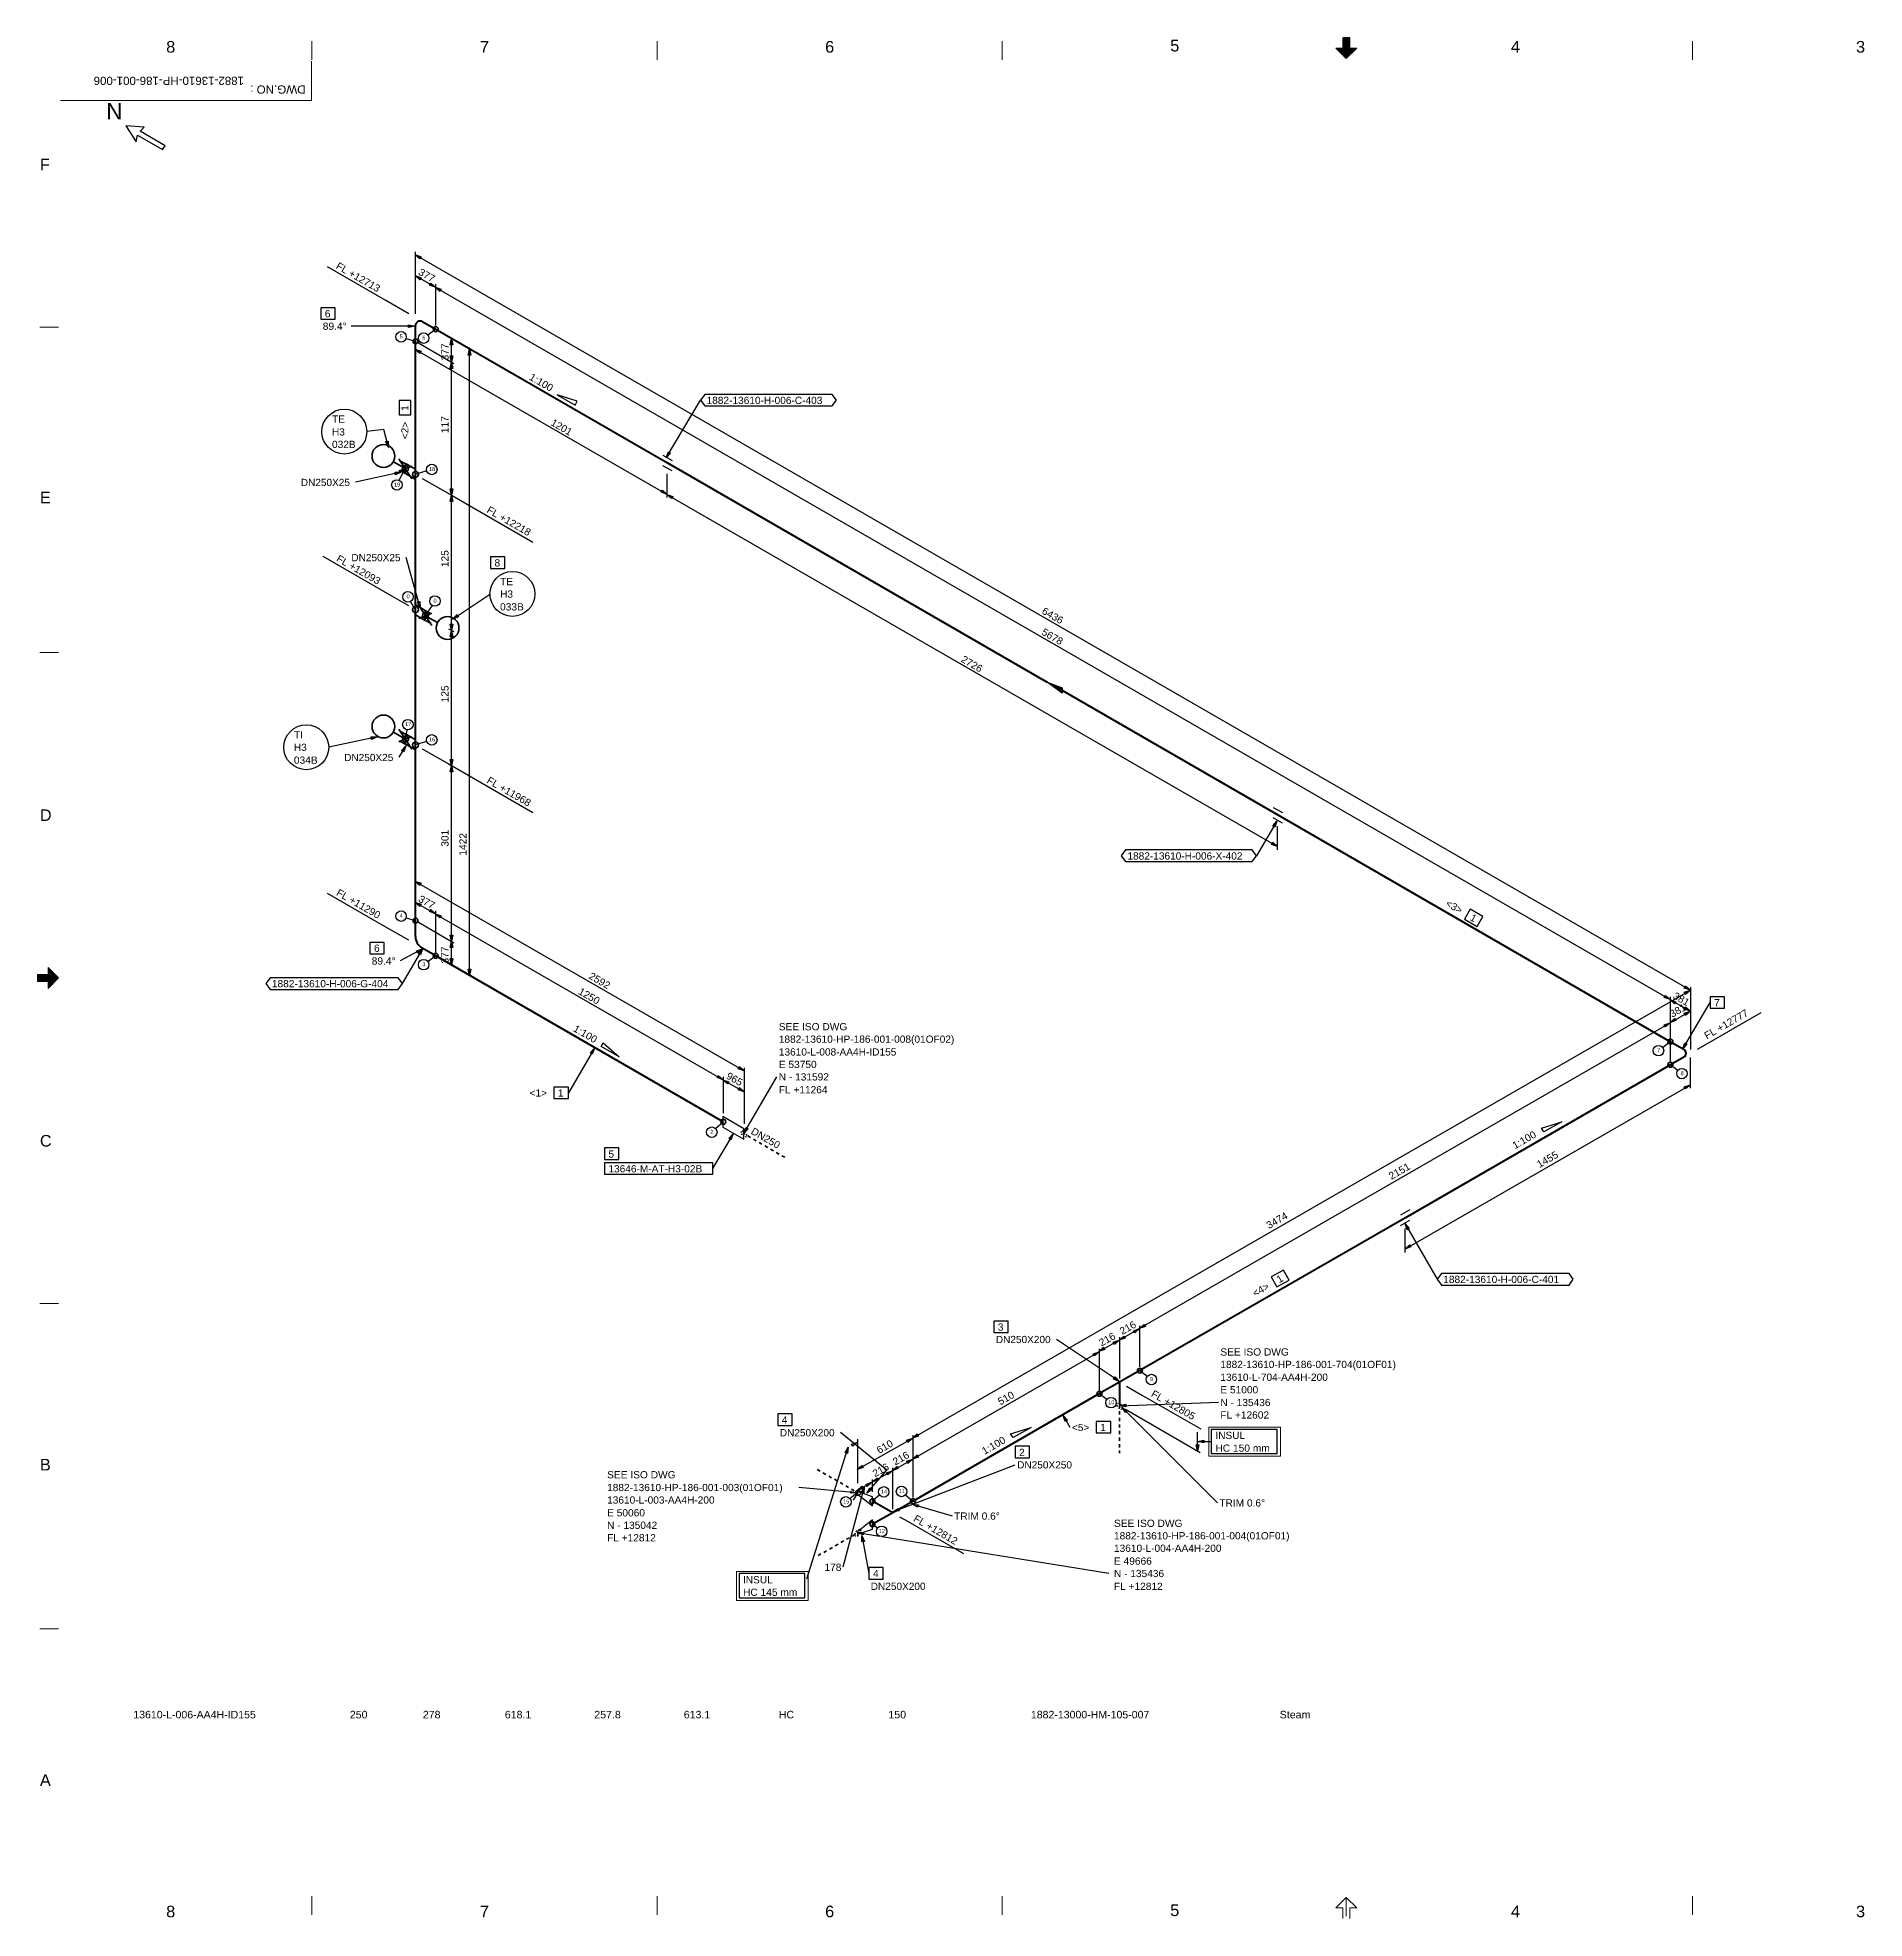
# Model space of a CAD drawing. Header units: inches. Extents: x 18 to 823, y 11 to 584.
# Drawn here: x 18 to 575, y 11 to 584 of the extents above; entities that cross this region are included whole.
import ezdxf
from ezdxf.enums import TextEntityAlignment as Align
from ezdxf.xclip import XClip

# ---------------------------------------------------------------- set-up
doc = ezdxf.new("R2010")
doc.units = ezdxf.units.IN
doc.header["$MEASUREMENT"] = 0
doc.header["$XCLIPFRAME"] = 0
for name, color, linetype in [('1882-13610-HP-186-001-006(01OF01)_MODEL-EMBED 1_DWG$0$Default', 7, 'Continuous'), ('AD1', 7, 'Continuous'), ('AD2', 7, 'Continuous'), ('BG 0 -1', 7, 'Continuous'), ('DBOX', 7, 'Continuous'), ('DEL1', 7, 'Continuous'), ('DIMLINES', 7, 'Continuous'), ('DIMTEXT', 7, 'Continuous'), ('EX1', 7, 'Continuous'), ('FITTINGS', 7, 'Continuous'), ('FRAME', 7, 'Continuous'), ('INSU_BOX', 7, 'Continuous'), ('ISOTEXT', 7, 'Continuous'), ('PIPE', 7, 'Continuous'), ('WELDS', 7, 'Continuous')]:
    doc.layers.add(name, color=color, linetype=linetype)
doc.styles.add('1882-13610-HP-186-001-006(01OF01)_MODEL-EMBED 1_DWG$0$Arial', font='arial.ttf')
doc.styles.add('Arial', font='arial.ttf')

msp = doc.modelspace()

# ---------------------------------------------------------------- texts
at = {"layer": 'BG 0 -1', "color": 7, "style": 'Arial', "width": 1.008516}
for s, p in [('8', (58.68, 581.12)), ('7', (154.26, 581.12)), ('6', (259.39, 581.12)), ('5', (364.51, 581.46)), ('4', (468.28, 581.12)), ('3', (573.41, 581.12)), ('8', (58.68, 13.03)), ('7', (154.26, 13.05)), ('6', (259.39, 13.05)), ('5', (364.51, 13.39)), ('4', (468.28, 13.05)), ('3', (573.41, 13.05))]:
    msp.add_text(s, height=3.54, dxfattribs=at).set_placement(p, align=Align.MIDDLE)
at = {"layer": 'BG 0 -1', "color": 4, "style": 'Arial', "width": 1.010263}
msp.add_text('DWG.NO : ', height=2.5, rotation=180, dxfattribs=at).set_placement((99.75, 568.1), align=Align.MIDDLE_LEFT)
at = {"layer": 'BG 0 -1', "color": 7, "style": 'Arial'}
for s, height, width, p in [('F', 3.54, 0.993934, (18.84, 543.5)), ('E', 3.54, 1.004063, (18.84, 442.02)), ('D', 3.54, 0.992063, (18.84, 345.28)), ('C', 3.54, 0.992063, (18.84, 246.06)), ('B ', 3.537, 1.005373, (18.84, 147.39)), ('A', 3.54, 1.004063, (18.84, 51.29))]:
    msp.add_text(s, height=height, dxfattribs=dict(at, width=width)).set_placement(p)
at = {"layer": 'CP', "color": 4, "style": 'Arial', "width": 1.008516}
for s, rotation, p in [('377', 330.25512, (133.89, 511.84)), ('377', 90, (143.3, 485.58)), ('377', 330.57254, (133.87, 320.87)), ('377', 90, (143.3, 301.82)), ('381', 330.57254, (516.03, 291.35)), ('381', 29.42746, (516.03, 285.29)), ('965', 330.41439, (227.64, 266.95)), ('216', 29.18081, (342.19, 185.14)), ('216', 29.42746, (348.51, 188.65)), ('216', 29.42746, (273.23, 145.29)), ('216', 29.42746, (279.39, 148.89))]:
    msp.add_text(s, height=2.2, rotation=rotation, dxfattribs=at).set_placement(p)
at = {"layer": 'DIMLINES', "color": 4, "style": 'Arial'}
for s, width, p in [('HC 150 mm', 1.010172, (376.9, 153.1)), ('INSUL', 0.999439, (376.9, 157)), ('INSUL', 0.999439, (233, 113)), ('HC 145 mm', 1.010172, (233, 109.2))]:
    msp.add_text(s, height=2.2, dxfattribs=dict(at, width=width)).set_placement(p)
at = {"layer": 'DIMTEXT', "color": 2, "style": 'Arial', "width": 1.008516}
for s, rotation, p in [('117', 90, (143.3, 463.4)), ('1201', 330, (174.2, 466)), ('125', 90, (143.3, 422.6)), ('6436', 330, (323.8, 408.6)), ('5678', 330, (323.7, 402.2)), ('2726', 330, (299.2, 393.9)), ('125', 90, (143.3, 381.4)), ('301', 90, (143.3, 337.4)), ('1422', 90, (148.8, 334.7)), ('2592', 330, (185.8, 297.4)), ('1250', 330, (182.6, 292.7)), ('2151', 30, (430.5, 235.9)), ('1455', 30, (475.6, 239.5)), ('3474', 30, (393.2, 220.9)), ('510', 30, (311.4, 167.2)), ('610', 30, (274.5, 152.4))]:
    msp.add_text(s, height=2.2, rotation=rotation, dxfattribs=at).set_placement(p)
msp.add_text('178', height=2.2, dxfattribs=at).set_placement((257.8, 116.8))
at = {"layer": 'ELEDIT', "color": 4, "style": 'Arial', "width": 1.004042}
for s, p in [('FL +12218', (154.72, 439.39)), ('FL +12093', (108.92, 424.57)), ('FL +11968', (154.72, 356.99))]:
    msp.add_text(s, height=2.2, rotation=330.03326, dxfattribs=at).set_placement(p)
at = {"layer": 'FRAME', "color": 2, "style": 'Arial', "width": 1.003968}
msp.add_text('1882-13610-HP-186-001-006', height=2.5, rotation=180, dxfattribs=at).set_placement((81, 572))
at = {"layer": 'FRAME', "color": 2, "style": 'Arial', "width": 0.992063}
msp.add_text('N', height=5, dxfattribs=at).set_placement((39, 559))
at = {"layer": 'ISOTEXT', "color": 2, "style": 'Arial'}
for s, rotation, width, p in [('FL +12713', 330, 1.004042, (108.8, 513.7)), (' 1:100', 330, 1.008516, (166.9, 480.3)), ('1', 90, 1.008516, (131.1, 470.2)), ('<2>', 90, 0.993892, (131.1, 461.6)), ('FL +11290', 330, 1.004042, (108.9, 322.8)), ('<3>', 330, 0.993892, (446.8, 319.5)), ('1', 330, 1.008516, (454.2, 315.2)), ('FL +12777', 30, 1.004042, (526.6, 278.7)), (' 1:100', 330, 1.008516, (180.3, 281.8)), ('DN250', 330, 1.000881, (235.2, 250.1)), (' 1:100', 30, 1.008516, (467.4, 244.8)), ('1', 30, 1.008516, (396.3, 204.4)), ('<4>', 30, 0.993892, (389, 200.2)), ('FL +12805', 330, 1.004042, (357.1, 170.1)), (' 1:100', 30, 1.008516, (305.8, 151.7)), ('FL +12812', 330, 1.004042, (284.7, 132.1))]:
    msp.add_text(s, height=2.2, rotation=rotation, dxfattribs=dict(at, width=width)).set_placement(p)
for s, width, p in [('6', 1.008516, (105.6, 498.7)), ('89.4°', 1.009269, (105, 494.9)), ('1882-13610-H-006-C-403', 1.002549, (221.9, 472.3)), ('TE', 1.011406, (107.8, 466.6)), ('H3', 0.99922, (107.8, 462.7)), ('032B', 1.007244, (107.8, 458.9)), ('DN250X25', 0.996682, (98.3, 447.3)), ('DN250X25', 0.996682, (113.7, 424.4)), ('8', 1.008516, (157.3, 422.8)), ('TE', 1.011406, (159, 417.1)), ('H3', 0.99922, (159, 413.3)), ('033B', 1.007244, (159, 409.4)), ('TI', 1.016011, (96.2, 370.4)), ('H3', 0.99922, (96.2, 366.6)), ('034B', 1.007244, (96.2, 362.7)), ('DN250X25', 0.996682, (111.5, 363.5)), ('1882-13610-H-006-X-402', 1.000569, (350.1, 333.5)), ('89.4°', 1.009269, (119.9, 301.5)), ('6', 1.008516, (120.6, 305.4)), ('1882-13610-H-006-G-404', 1.003095, (89.5, 294.6)), ('7', 1.008516, (528.8, 288.8)), ('SEE ISO DWG', 1.00983, (243.9, 281.5)), ('1882-13610-HP-186-001-008(01OF02)', 1.003206, (243.9, 277.7)), ('13610-L-008-AA4H-ID155', 1.002891, (243.9, 273.8)), ('E 53750', 1.007719, (243.9, 270)), ('N - 131592', 1.004313, (243.9, 266.2)), ('FL +11264', 1.004042, (243.9, 262.3)), ('<1>', 0.993892, (168, 261.3)), ('1', 1.008516, (176.6, 261.3)), ('5', 1.008516, (192, 242.7)), ('13646-M-AT-H3-02B', 1.001873, (192, 238.2)), ('1882-13610-H-006-C-401', 1.002549, (446.3, 204.5)), ('3', 1.008516, (310.6, 190)), ('DN250X200', 0.99789, (310, 186.2)), ('SEE ISO DWG', 1.00983, (378.4, 182.4)), ('1882-13610-HP-186-001-704(01OF01)', 1.003206, (378.4, 178.6)), ('13610-L-704-AA4H-200', 1.00348, (378.4, 174.7)), ('E 51000', 1.007719, (378.4, 170.9)), ('N - 135436', 1.004313, (378.4, 167)), ('4', 1.008516, (244.8, 161.7)), ('<5>', 0.993892, (333.2, 159.4)), ('1', 1.008516, (341.8, 159.4)), ('FL +12602', 1.004042, (378.4, 163.2)), ('DN250X200', 0.99789, (244.2, 157.8)), ('DN250X250', 0.99789, (316.5, 148)), ('2', 1.008516, (317.1, 151.8)), ('SEE ISO DWG', 1.00983, (191.6, 145)), ('1882-13610-HP-186-001-003(01OF01)', 1.003206, (191.6, 141.1)), ('13610-L-003-AA4H-200', 1.00348, (191.6, 137.3)), ('TRIM 0.6°', 1.00446, (378.1, 136.4)), ('E 50060', 1.007719, (191.6, 133.4)), ('N - 135042', 1.004313, (191.6, 129.6)), ('TRIM 0.6°', 1.00446, (297.3, 132.4)), ('SEE ISO DWG', 1.00983, (346, 130.2)), ('FL +12812', 1.004042, (191.6, 125.8)), ('1882-13610-HP-186-001-004(01OF01)', 1.003206, (346, 126.4)), ('13610-L-004-AA4H-200', 1.00348, (346, 122.6)), ('E 49666', 1.007719, (346, 118.7)), ('4', 1.008516, (272.6, 114.9)), ('N - 135436', 1.004313, (346, 114.9)), ('DN250X200', 0.99789, (271.9, 111)), ('FL +12812', 1.004042, (346, 111))]:
    msp.add_text(s, height=2.2, dxfattribs=dict(at, width=width)).set_placement(p)
at = {"layer": 'WDT', "color": 2, "style": 'Arial', "width": 1.008516}
for s, p in [('5', (128.42, 492.28)), ('6', (135.3, 491.9)), ('18', (137.36, 451.88)), ('19', (126.72, 447.16)), ('0', (130.52, 413.07)), ('0', (138.74, 411.8)), ('17', (130.07, 374.15)), ('16', (137.36, 369.48)), ('4', (128.42, 315.8)), ('3', (135.3, 301.02)), ('7', (511.42, 274.81)), ('8', (518.58, 267.82)), ('2', (223.06, 249.96)), ('9', (356.98, 174.62)), ('10', (344.24, 167.58)), ('15', (263.49, 137.34)), ('14', (275.02, 140.38)), ('11', (280.45, 140.52)), ('12', (274.4, 128.36))]:
    msp.add_text(s, height=1.2, dxfattribs=at).set_placement(p)

# ---------------------------------------------------------------- blocks, each defined once
blk = doc.blocks.new('1882-13610-HP-186-001-006(01OF01)_MODEL-EMBED 1_DWG')
at = {"layer": '1882-13610-HP-186-001-006(01OF01)_MODEL-EMBED 1_DWG$0$Default', "color": 4, "style": '1882-13610-HP-186-001-006(01OF01)_MODEL-EMBED 1_DWG$0$Arial'}
for s, width, p in [('13610-L-006-AA4H-ID155', 1.002891, (0.84302, -0.115628)), ('250', 1.008516, (3.43979, -0.115628)), ('278', 1.008516, (4.31479, -0.115628)), ('618.1 ', 1.008516, (5.29826, -0.115628)), ('257.8 ', 1.008516, (6.371177, -0.115628)), ('613.1 ', 1.008516, (7.444094, -0.115628)), ('HC', 0.992063, (8.5857, -0.115628)), ('150', 1.008516, (9.898125, -0.115628)), ('1882-13000-HM-105-007', 1.00296, (11.607138, -0.115628)), ('Steam', 1.013128, (14.590457, -0.115628))]:
    blk.add_text(s, height=0.090278, dxfattribs=dict(at, width=width)).set_placement(p, align=Align.TOP_LEFT)

# ---------------------------------------------------------------- linework, layer by layer
at = {"layer": 'AD1', "color": 4, "linetype": 'Continuous', "lineweight": 30}
for p, q in [((133.08, 517.8), (134.92, 517.16)), ((134.52, 516.52), (133.08, 517.8)), ((133.16, 511.4), (135, 510.76)), ((134.6, 510.12), (133.16, 511.4)), ((139.24, 507.88), (141.08, 507.24)), ((140.68, 506.6), (139.24, 507.88)), ((133.08, 489), (134.92, 488.36)), ((134.52, 487.72), (133.08, 489)), ((144.2, 485.08), (143.8, 487)), ((144.6, 487), (144.2, 485.08)), ((144.2, 444.52), (143.8, 446.44)), ((144.6, 446.44), (144.2, 444.52)), ((209.8, 444.76), (211.64, 444.12)), ((211.24, 443.48), (209.8, 444.76)), ((144.2, 403.32), (143.8, 405.24)), ((144.6, 405.24), (144.2, 403.32)), ((144.2, 362.12), (143.8, 364.04)), ((144.6, 364.04), (144.2, 362.12)), ((133.08, 326.92), (134.92, 326.28)), ((134.52, 325.64), (133.08, 326.92)), ((133.08, 320.52), (134.92, 319.88)), ((134.52, 319.24), (133.08, 320.52)), ((139.24, 317), (141.08, 316.36)), ((140.68, 315.72), (139.24, 317)), ((144.2, 308.6), (143.8, 310.52)), ((144.6, 310.52), (144.2, 308.6)), ((144.2, 301.4), (143.8, 303.32)), ((144.6, 303.32), (144.2, 301.4)), ((149.72, 298.2), (149.32, 300.12)), ((150.12, 300.12), (149.72, 298.2)), ((515.32, 290.84), (517.16, 290.2)), ((516.76, 289.56), (515.32, 290.84)), ((515.32, 283.8), (516.76, 285.08)), ((517.16, 284.44), (515.32, 283.8)), ((226.84, 266.44), (228.68, 265.8)), ((228.28, 265.16), (226.84, 266.44)), ((434.6, 214.84), (436.04, 216.12)), ((436.44, 215.48), (434.6, 214.84)), ((353.72, 190.6), (355.16, 191.88)), ((355.56, 191.24), (353.72, 190.6)), ((341.4, 183.64), (342.84, 184.92)), ((343.24, 184.28), (341.4, 183.64)), ((347.56, 187.08), (349, 188.36)), ((349.4, 187.72), (347.56, 187.08)), ((284.6, 157.24), (286.04, 158.52)), ((286.44, 157.88), (284.6, 157.24)), ((371.48, 156.2), (375.64, 156.2)), ((252.44, 114.36), (265.08, 154.52)), ((284.6, 150.84), (286.04, 152.12)), ((286.44, 151.48), (284.6, 150.84)), ((267.8, 147.64), (269.24, 148.92)), ((269.64, 148.28), (267.8, 147.64)), ((272.28, 143.8), (273.72, 145.08)), ((274.12, 144.44), (272.28, 143.8)), ((278.44, 147.32), (279.88, 148.6)), ((280.28, 147.96), (278.44, 147.32)), ((267.8, 141.32), (269.24, 142.6)), ((269.64, 141.96), (267.8, 141.32))]:
    msp.add_line(p, q, dxfattribs=at)
at = {"layer": 'AD2', "color": 4, "linetype": 'Continuous', "lineweight": 30}
for p, q in [((139.32, 507.88), (137.48, 508.52)), ((137.88, 509.16), (139.32, 507.88)), ((143.8, 490.36), (144.2, 492.28)), ((144.2, 492.28), (144.6, 490.36)), ((149.32, 487.16), (149.72, 489.08)), ((149.72, 489.08), (150.12, 487.16)), ((143.8, 483.16), (144.2, 485.08)), ((144.2, 485.08), (144.6, 483.16)), ((143.8, 442.6), (144.2, 444.52)), ((144.2, 444.52), (144.6, 442.6)), ((209.88, 444.76), (208.04, 445.4)), ((208.44, 446.04), (209.88, 444.76)), ((143.8, 401.4), (144.2, 403.32)), ((144.2, 403.32), (144.6, 401.4)), ((143.8, 360.2), (144.2, 362.12)), ((144.2, 362.12), (144.6, 360.2)), ((395.8, 337.48), (393.96, 338.12)), ((394.36, 338.76), (395.8, 337.48)), ((139.32, 317), (137.48, 317.64)), ((137.88, 318.28), (139.32, 317)), ((143.8, 306.68), (144.2, 308.6)), ((144.2, 308.6), (144.6, 306.68)), ((521.56, 293.72), (519.72, 294.36)), ((519.72, 293.08), (521.56, 293.72)), ((520.12, 295), (521.56, 293.72)), ((521.56, 293.72), (520.12, 292.44)), ((515.4, 290.84), (513.56, 291.48)), ((513.96, 292.12), (515.4, 290.84)), ((521.56, 287.32), (519.72, 287.96)), ((519.72, 286.68), (521.56, 287.32)), ((520.12, 288.6), (521.56, 287.32)), ((521.56, 287.32), (520.12, 286.04)), ((513.56, 283.16), (515.4, 283.8)), ((515.4, 283.8), (513.96, 282.52)), ((233.32, 269.16), (231.48, 269.8)), ((231.88, 270.44), (233.32, 269.16)), ((226.92, 266.44), (225.08, 267.08)), ((225.48, 267.72), (226.92, 266.44)), ((231.88, 264.04), (233.32, 262.76)), ((519.72, 264.28), (521.56, 264.92)), ((521.56, 264.92), (520.12, 263.64)), ((233.32, 262.76), (231.48, 263.4)), ((351.96, 189.96), (353.8, 190.6)), ((353.8, 190.6), (352.36, 189.32)), ((339.64, 182.92), (341.48, 183.56)), ((341.48, 183.56), (340.04, 182.28)), ((345.72, 186.44), (347.56, 187.08)), ((347.56, 187.08), (346.12, 185.8)), ((282.84, 156.6), (284.68, 157.24)), ((284.68, 157.24), (283.24, 155.96)), ((282.84, 150.2), (284.68, 150.84)), ((284.68, 150.84), (283.24, 149.56)), ((270.44, 143.16), (272.28, 143.8)), ((272.28, 143.8), (270.84, 142.52)), ((276.68, 146.68), (278.52, 147.32)), ((278.52, 147.32), (277.08, 146.04))]:
    msp.add_line(p, q, dxfattribs=at)
at = {"layer": 'AD2', "color": 6, "linetype": 'Continuous', "lineweight": 30}
msp.add_line((371.48, 153.32), (371.48, 159.08), dxfattribs=at)
at = {"layer": 'BG 0 -1', "color": 7, "linetype": 'Continuous', "lineweight": 9}
for p, q in [((101.7, 577.17), (101.7, 582.83)), ((206.83, 577.17), (206.83, 582.83)), ((311.95, 577.17), (311.95, 582.83)), ((413.57, 580.74), (415.69, 580.74)), ((416.76, 577.55), (413.57, 580.74)), ((413.59, 580.74), (416.76, 577.56)), ((413.71, 580.74), (416.83, 577.62)), ((413.84, 580.74), (416.89, 577.68)), ((413.96, 580.74), (416.95, 577.75)), ((414.09, 580.74), (417.01, 577.81)), ((414.21, 580.74), (417.08, 577.87)), ((414.34, 580.74), (417.14, 577.93)), ((414.46, 580.74), (417.2, 578)), ((414.59, 580.74), (417.26, 578.06)), ((414.71, 580.74), (417.33, 578.12)), ((414.84, 580.74), (417.39, 578.18)), ((414.96, 580.74), (417.45, 578.25)), ((415.09, 580.74), (417.51, 578.31)), ((415.21, 580.74), (417.58, 578.37)), ((415.34, 580.74), (417.64, 578.44)), ((415.46, 580.74), (417.7, 578.5)), ((415.59, 580.74), (417.76, 578.56)), ((415.69, 580.74), (415.69, 583.92)), ((415.69, 583.88), (417.82, 581.76)), ((415.69, 583.75), (417.82, 581.63)), ((415.69, 583.63), (417.82, 581.51)), ((415.69, 583.5), (417.82, 581.38)), ((415.69, 583.38), (417.82, 581.26)), ((415.69, 583.25), (417.82, 581.13)), ((415.69, 583.13), (417.82, 581.01)), ((415.69, 583), (417.82, 580.88)), ((415.69, 582.88), (417.82, 580.76)), ((415.69, 582.75), (418.83, 579.62)), ((415.69, 582.63), (418.76, 579.56)), ((415.69, 582.5), (418.7, 579.5)), ((415.69, 582.38), (418.64, 579.44)), ((415.69, 582.25), (418.58, 579.37)), ((415.69, 582.13), (418.51, 579.31)), ((415.69, 582), (418.45, 579.25)), ((415.69, 581.88), (418.39, 579.19)), ((415.69, 581.75), (418.33, 579.12)), ((415.69, 581.63), (418.26, 579.06)), ((415.69, 581.5), (418.2, 579)), ((415.69, 581.38), (418.14, 578.94)), ((415.69, 581.25), (418.08, 578.87)), ((415.69, 581.13), (418.01, 578.81)), ((415.69, 581), (417.95, 578.75)), ((415.69, 580.88), (417.89, 578.69)), ((415.69, 580.75), (417.83, 578.62)), ((415.78, 583.92), (417.82, 581.88)), ((415.91, 583.92), (417.82, 582.01)), ((416.03, 583.92), (417.82, 582.13)), ((416.16, 583.92), (417.82, 582.26)), ((416.28, 583.92), (417.82, 582.38)), ((416.41, 583.92), (417.82, 582.51)), ((416.53, 583.92), (417.82, 582.63)), ((416.66, 583.92), (417.82, 582.76)), ((416.76, 577.56), (416.76, 583.22)), ((419.94, 580.74), (416.76, 577.55)), ((416.78, 583.92), (417.82, 582.88)), ((416.91, 583.92), (417.82, 583.01)), ((417.03, 583.92), (417.82, 583.13)), ((417.16, 583.92), (417.82, 583.26)), ((417.28, 583.92), (417.82, 583.38)), ((417.41, 583.92), (417.82, 583.51)), ((417.53, 583.92), (417.82, 583.63)), ((417.66, 583.92), (417.82, 583.76)), ((417.78, 583.92), (417.82, 583.88)), ((417.82, 580.74), (417.82, 583.92)), ((417.82, 580.74), (419.94, 580.74)), ((417.84, 580.74), (418.89, 579.69)), ((417.96, 580.74), (418.95, 579.75)), ((418.09, 580.74), (419.01, 579.81)), ((418.21, 580.74), (419.08, 579.87)), ((418.34, 580.74), (419.14, 579.94)), ((418.46, 580.74), (419.2, 580)), ((418.59, 580.74), (419.26, 580.06)), ((418.71, 580.74), (419.33, 580.12)), ((418.84, 580.74), (419.39, 580.19)), ((418.96, 580.74), (419.45, 580.25)), ((419.09, 580.74), (419.51, 580.31)), ((419.21, 580.74), (419.58, 580.37)), ((419.34, 580.74), (419.64, 580.44)), ((419.46, 580.74), (419.7, 580.5)), ((419.59, 580.74), (419.76, 580.56)), ((419.71, 580.74), (419.83, 580.62)), ((419.84, 580.74), (419.89, 580.69)), ((522.2, 577.17), (522.2, 582.83)), ((101.53, 564.78), (101.53, 576.75)), ((101.53, 564.78), (25.11, 564.78)), ((24.49, 495.71), (18.83, 495.71)), ((24.49, 396.57), (18.83, 396.57)), ((18.14, 296.95), (19.67, 298.49)), ((18.14, 296.83), (19.8, 298.49)), ((18.14, 296.7), (19.92, 298.49)), ((18.14, 296.58), (20.05, 298.49)), ((18.14, 296.45), (20.17, 298.49)), ((18.14, 298.49), (18.14, 296.37)), ((18.14, 298.45), (18.17, 298.49)), ((18.14, 298.33), (18.3, 298.49)), ((18.14, 298.2), (18.42, 298.49)), ((18.14, 298.08), (18.55, 298.49)), ((18.14, 297.95), (18.67, 298.49)), ((18.14, 297.83), (18.8, 298.49)), ((18.14, 297.7), (18.92, 298.49)), ((18.14, 297.58), (19.05, 298.49)), ((18.14, 297.45), (19.17, 298.49)), ((18.14, 297.33), (19.3, 298.49)), ((18.14, 297.2), (19.42, 298.49)), ((18.14, 297.08), (19.55, 298.49)), ((21.32, 298.49), (18.14, 298.49)), ((18.17, 296.37), (20.3, 298.49)), ((18.3, 296.37), (20.42, 298.49)), ((18.42, 296.37), (20.55, 298.49)), ((18.55, 296.37), (20.67, 298.49)), ((18.67, 296.37), (20.8, 298.49)), ((18.8, 296.37), (20.92, 298.49)), ((18.93, 296.37), (21.05, 298.49)), ((19.05, 296.37), (21.17, 298.49)), ((19.18, 296.37), (21.3, 298.49)), ((19.3, 296.37), (22.43, 299.5)), ((19.43, 296.37), (22.49, 299.43)), ((19.55, 296.37), (22.56, 299.37)), ((19.68, 296.37), (22.62, 299.31)), ((19.8, 296.37), (22.68, 299.25)), ((19.93, 296.37), (22.74, 299.18)), ((20.05, 296.37), (22.81, 299.12)), ((20.18, 296.37), (22.87, 299.06)), ((20.3, 296.37), (22.93, 299)), ((20.43, 296.37), (22.99, 298.93)), ((20.55, 296.37), (23.06, 298.87)), ((20.68, 296.37), (23.12, 298.81)), ((20.8, 296.37), (23.18, 298.75)), ((20.93, 296.37), (23.24, 298.68)), ((21.05, 296.37), (23.31, 298.62)), ((21.18, 296.37), (23.37, 298.56)), ((21.3, 296.37), (23.43, 298.5)), ((21.32, 300.61), (24.5, 297.43)), ((21.32, 298.49), (21.32, 300.61)), ((21.32, 300.51), (21.37, 300.56)), ((21.32, 300.39), (21.43, 300.5)), ((21.32, 300.26), (21.49, 300.43)), ((21.32, 300.14), (21.56, 300.37)), ((21.32, 300.01), (21.62, 300.31)), ((21.32, 299.89), (21.68, 300.25)), ((21.32, 299.76), (21.74, 300.18)), ((21.32, 299.63), (21.81, 300.12)), ((21.32, 299.51), (21.87, 300.06)), ((21.32, 299.38), (21.93, 300)), ((21.32, 299.26), (21.99, 299.93)), ((21.32, 299.13), (22.06, 299.87)), ((21.32, 299.01), (22.12, 299.81)), ((21.32, 298.88), (22.18, 299.75)), ((21.32, 298.76), (22.24, 299.68)), ((21.32, 298.63), (22.31, 299.62)), ((21.32, 298.51), (22.37, 299.56)), ((21.32, 296.26), (23.49, 298.43)), ((21.32, 296.13), (23.56, 298.37)), ((21.32, 296.01), (23.62, 298.31)), ((21.32, 295.88), (23.68, 298.25)), ((21.32, 295.76), (23.74, 298.18)), ((21.32, 295.63), (23.81, 298.12)), ((21.32, 295.51), (23.87, 298.06)), ((21.32, 295.38), (23.93, 298)), ((21.32, 296.37), (18.14, 296.37)), ((21.32, 295.26), (23.99, 297.93)), ((21.32, 295.13), (24.06, 297.87)), ((21.32, 295.01), (24.12, 297.81)), ((21.32, 294.88), (24.18, 297.75)), ((21.32, 294.76), (24.24, 297.68)), ((21.32, 294.63), (24.31, 297.62)), ((21.32, 294.51), (24.37, 297.56)), ((21.32, 294.38), (24.43, 297.5)), ((21.32, 294.26), (24.49, 297.43)), ((24.5, 297.43), (21.32, 294.24)), ((21.32, 294.24), (21.32, 296.37)), ((24.49, 198.28), (18.83, 198.28)), ((24.49, 99.14), (18.83, 99.14)), ((101.7, 17.68), (101.7, 12.02)), ((206.83, 17.68), (206.83, 12.02)), ((311.95, 17.68), (311.95, 12.02)), ((416.76, 17.3), (413.57, 14.12)), ((419.94, 14.12), (416.76, 17.3)), ((416.76, 17.29), (416.76, 11.64)), ((522.2, 17.68), (522.2, 12.02)), ((413.57, 14.12), (415.69, 14.12)), ((415.69, 14.12), (415.69, 10.94)), ((417.82, 14.12), (419.94, 14.12)), ((417.82, 14.12), (417.82, 10.94))]:
    msp.add_line(p, q, dxfattribs=at)
at = {"layer": 'DBOX', "color": 1, "linetype": 'Continuous', "lineweight": 30}
for p, q in [((395.72, 159.88), (375.64, 159.88)), ((375.64, 159.88), (375.64, 152.52)), ((395.72, 152.52), (395.72, 159.88)), ((375.64, 152.52), (395.72, 152.52)), ((251.88, 115.96), (231.8, 115.96)), ((231.8, 115.96), (231.8, 108.6)), ((251.88, 108.6), (251.88, 115.96)), ((231.8, 108.6), (251.88, 108.6))]:
    msp.add_line(p, q, dxfattribs=at)
at = {"layer": 'DEL1', "color": 1, "linetype": 'Continuous', "lineweight": 30}
for p, q in [((266.04, 155.4), (267.88, 156.04)), ((266.44, 154.76), (266.04, 155.4)), ((267.88, 156.04), (266.44, 154.76)), ((371.48, 153.32), (371.08, 155.24)), ((371.08, 155.24), (371.88, 155.24)), ((371.48, 156.2), (373.4, 156.6)), ((373.4, 155.8), (371.48, 156.2)), ((371.88, 155.24), (371.48, 153.32)), ((373.4, 156.6), (373.4, 155.8)), ((264.12, 152.84), (265.08, 154.52)), ((264.84, 152.6), (264.12, 152.84)), ((265.08, 154.52), (264.84, 152.6))]:
    msp.add_line(p, q, dxfattribs=at)
at = {"layer": 'DIM', "color": 4, "linetype": 'Continuous', "lineweight": 30}
for p, q in [((144.36, 444.44), (168.98, 430.24)), ((126.28, 413.64), (105.09, 425.86)), ((144.36, 362.04), (168.98, 347.84))]:
    msp.add_line(p, q, dxfattribs=at)
at = {"layer": 'DIMLINES', "color": 7, "linetype": 'Continuous', "lineweight": 30}
for p, q in [((133.16, 518.68), (133.16, 499.72)), ((134.92, 517.16), (134.52, 516.52)), ((124.2, 503.8), (106.44, 514.04)), ((135, 510.76), (134.6, 510.12)), ((137.48, 508.52), (137.88, 509.16)), ((139.32, 508.76), (139.32, 496.2)), ((141.08, 507.24), (140.68, 506.6)), ((131.16, 499.8), (124.2, 503.8)), ((133.16, 488.04), (133.16, 489.96)), ((144.92, 484.52), (134.2, 490.84)), ((134.92, 488.36), (134.52, 487.72)), ((145.08, 491.64), (143.48, 492.52)), ((144.6, 490.36), (143.8, 490.36)), ((150.52, 488.6), (148.92, 489.48)), ((150.12, 487.16), (149.32, 487.16)), ((143.8, 487), (144.6, 487)), ((144.6, 483.16), (143.8, 483.16)), ((135.32, 449.64), (144.36, 444.44)), ((209.88, 443.8), (209.88, 451)), ((145, 444.04), (143.4, 444.92)), ((143.8, 446.44), (144.6, 446.44)), ((144.6, 442.6), (143.8, 442.6)), ((208.04, 445.4), (208.44, 446.04)), ((211.64, 444.12), (211.24, 443.48)), ((133.16, 438.12), (133.16, 436.2)), ((131.16, 410.84), (126.28, 413.64)), ((145, 402.84), (143.4, 403.72)), ((143.8, 405.24), (144.6, 405.24)), ((144.6, 401.4), (143.8, 401.4)), ((135.32, 367.24), (144.36, 362.04)), ((145, 361.64), (143.4, 362.52)), ((143.8, 364.04), (144.6, 364.04)), ((144.6, 360.2), (143.8, 360.2)), ((393.96, 338.12), (394.36, 338.76)), ((395.8, 336.44), (395.8, 343.72)), ((133.16, 327.88), (133.16, 325.96)), ((124.2, 312.92), (106.44, 323.16)), ((133.16, 321.48), (133.16, 319.56)), ((134.92, 326.28), (134.52, 325.64)), ((134.92, 319.88), (134.52, 319.24)), ((137.48, 317.64), (137.88, 318.28)), ((139.32, 317.88), (139.32, 305.32)), ((141.08, 316.36), (140.68, 315.72)), ((131.16, 308.92), (124.2, 312.92)), ((144.92, 308.04), (134.2, 314.36)), ((143.8, 310.52), (144.6, 310.52)), ((144.6, 306.68), (143.8, 306.68)), ((145, 300.92), (143.4, 301.8)), ((143.8, 303.32), (144.6, 303.32)), ((150.52, 297.72), (148.92, 298.6)), ((149.32, 300.12), (150.12, 300.12)), ((519.72, 294.36), (520.12, 295)), ((520.12, 292.44), (519.72, 293.08)), ((521.56, 294.6), (521.56, 275.64)), ((513.56, 291.48), (513.96, 292.12)), ((515.4, 291.72), (515.4, 279.16)), ((517.16, 290.2), (516.76, 289.56)), ((519.72, 287.96), (520.12, 288.6)), ((520.12, 286.04), (519.72, 286.68)), ((525.4, 276.68), (543.16, 286.92)), ((513.96, 282.52), (513.56, 283.16)), ((515.4, 284.68), (515.4, 272.12)), ((516.76, 285.08), (517.16, 284.44)), ((523.72, 275.72), (525.4, 276.68)), ((231.48, 269.8), (231.88, 270.44)), ((233.32, 270.04), (233.32, 253)), ((521.56, 263.88), (521.56, 273.24)), ((225.08, 267.08), (225.48, 267.72)), ((226.92, 267.32), (226.92, 256.28)), ((228.68, 265.8), (228.28, 265.16)), ((231.48, 263.4), (231.88, 264.04)), ((520.12, 263.64), (519.72, 264.28)), ((434.68, 213.8), (434.68, 221.08)), ((436.04, 216.12), (436.44, 215.48)), ((352.36, 189.32), (351.96, 189.96)), ((353.8, 191.48), (353.8, 178.92)), ((355.16, 191.88), (355.56, 191.24)), ((341.48, 184.44), (341.48, 171.88)), ((342.84, 184.92), (343.24, 184.28)), ((346.12, 185.8), (345.72, 186.44)), ((347.64, 187.96), (347.64, 175.4)), ((349, 188.36), (349.4, 187.72)), ((340.04, 182.28), (339.64, 182.92)), ((349.8, 173.08), (354.68, 170.28)), ((354.68, 170.28), (372.44, 160.04)), ((283.24, 155.96), (282.84, 156.6)), ((284.68, 158.12), (284.68, 139.16)), ((286.04, 158.52), (286.44, 157.88)), ((283.24, 149.56), (282.84, 150.2)), ((286.04, 152.12), (286.44, 151.48)), ((269.24, 148.92), (269.64, 148.28)), ((272.36, 144.68), (272.36, 140.84)), ((273.72, 145.08), (274.12, 144.44)), ((277.08, 146.04), (276.68, 146.68)), ((278.52, 148.2), (278.52, 135.64)), ((279.88, 148.6), (280.28, 147.96)), ((269.88, 142.44), (263.4, 117.96)), ((269, 140.68), (269.88, 142.44)), ((269.8, 140.52), (269, 140.68)), ((269.24, 142.6), (269.64, 141.96)), ((269.88, 142.44), (269.8, 140.52)), ((270.84, 142.52), (270.44, 143.16)), ((280.68, 133.32), (282.36, 132.36)), ((282.36, 132.36), (300.12, 122.12))]:
    msp.add_line(p, q, dxfattribs=at)
at = {"layer": 'DL', "color": 4, "linetype": 'Continuous', "lineweight": 30}
for p, q in [((133.08, 517.8), (521.56, 293.72)), ((133.16, 511.4), (139.32, 507.88)), ((139.24, 507.88), (515.4, 290.84)), ((133.08, 489), (209.88, 444.76)), ((144.2, 485.08), (144.2, 492.28)), ((149.72, 298.2), (149.72, 489.08)), ((144.2, 444.52), (144.2, 485.08)), ((144.2, 403.32), (144.2, 444.52)), ((209.8, 444.76), (395.8, 337.48)), ((144.2, 362.12), (144.2, 403.32)), ((144.2, 308.6), (144.2, 362.12)), ((133.08, 326.92), (233.32, 269.16)), ((133.08, 320.52), (139.32, 317)), ((139.24, 317), (226.92, 266.44)), ((144.2, 301.4), (144.2, 308.6)), ((284.6, 157.24), (521.56, 293.72)), ((515.32, 290.84), (521.56, 287.32)), ((515.32, 283.8), (521.56, 287.32)), ((353.72, 190.6), (515.4, 283.8)), ((226.84, 266.44), (233.32, 262.76)), ((434.6, 214.84), (521.56, 264.92)), ((347.56, 187.08), (353.8, 190.6)), ((284.6, 150.84), (341.48, 183.56)), ((341.4, 183.64), (347.56, 187.08)), ((267.8, 147.64), (284.68, 157.24)), ((278.44, 147.32), (284.68, 150.84)), ((267.8, 141.32), (272.28, 143.8)), ((272.28, 143.8), (278.52, 147.32))]:
    msp.add_line(p, q, dxfattribs=at)
at = {"layer": 'ELBO', "color": 3, "linetype": 'Continuous', "lineweight": 50}
for centre, radius, start, end in [((134.62, 496.19), 1.39, 60.019, 180), ((137.36, 310.12), 4.16, 180, 240.018), ((518.89, 274.49), 1.39, 299.981, 60.018)]:
    msp.add_arc(centre, radius, start, end, dxfattribs=at)
at = {"layer": 'EX1', "color": 2, "linetype": 'Continuous', "lineweight": 30}
for p, q in [((372.2, 152.76), (349.48, 165.96)), ((267.88, 156.92), (267.88, 143.48))]:
    msp.add_line(p, q, dxfattribs=at)
at = {"layer": 'FITTINGS', "color": 2, "linetype": 'Continuous', "lineweight": 35}
for p, q in [((130.2, 452.6), (126.3, 454.8)), ((130.2, 454.1), (128.5, 455)), ((133.2, 452.4), (130.2, 454.2)), ((130.2, 454.2), (130.2, 451.1)), ((130.1, 451.1), (128.4, 452.1)), ((130.2, 451.1), (133.2, 449.3)), ((133.2, 450.8), (133.2, 452.4)), ((133.2, 449.3), (133.2, 450.8)), ((133.2, 409.6), (133.2, 411.2)), ((133.2, 411.2), (136.2, 409.4)), ((133.2, 408.1), (133.2, 409.6)), ((136.2, 406.3), (133.2, 408.1)), ((136.2, 409.4), (136.2, 406.3)), ((136.2, 409.4), (137.9, 408.4)), ((136.2, 407.8), (140.1, 405.6)), ((136.3, 406.3), (138, 405.4)), ((130.2, 371.7), (128.5, 372.6)), ((130.2, 370.2), (126.3, 372.4)), ((130.1, 368.7), (128.4, 369.7)), ((133.2, 370), (130.2, 371.8)), ((130.2, 371.8), (130.2, 368.7)), ((130.2, 368.7), (133.2, 366.9)), ((133.2, 368.4), (133.2, 370)), ((133.2, 366.9), (133.2, 368.4))]:
    msp.add_line(p, q, dxfattribs=at)
at = {"layer": 'FITTINGS', "color": 2, "linetype": 'Continuous', "lineweight": 30}
for p, q in [((325.6, 387.6), (330.2, 385.8)), ((330.2, 384.2), (325.6, 387.6)), ((325.6, 387.6), (330.2, 385.8)), ((330.2, 384.2), (326, 387.4)), ((326, 387.4), (330.2, 385.6)), ((330.2, 384.3), (326.4, 387.1)), ((326.4, 387.1), (330.2, 385.5)), ((330.2, 384.4), (326.9, 386.9)), ((326.9, 386.9), (330.2, 385.4)), ((330.2, 384.6), (327.4, 386.6)), ((327.4, 386.6), (330.2, 385.3)), ((330.2, 384.6), (327.8, 386.3)), ((327.8, 386.3), (330.2, 385.2)), ((330.2, 384.8), (328.2, 386.1)), ((328.2, 386.1), (330.2, 385)), ((330.2, 384.9), (328.6, 385.8)), ((328.6, 385.8), (330.2, 385)), ((330.2, 385.8), (330.2, 384.2)), ((330.2, 385.8), (330.2, 384.2)), ((330.2, 385.6), (330.2, 384.3)), ((330.2, 385.5), (330.2, 384.4)), ((330.2, 385.4), (330.2, 384.6)), ((330.2, 385.3), (330.2, 384.6)), ((330.2, 385.2), (330.2, 384.8)), ((330.2, 385), (330.2, 384.9))]:
    msp.add_line(p, q, dxfattribs=at)
at = {"layer": 'FITTINGS', "color": 7, "linetype": 'Continuous', "lineweight": 35}
for centre in [(123.48, 456.44), (143, 404.04), (123.48, 374.04)]:
    msp.add_circle(centre, 3.48, dxfattribs=at)
at = {"layer": 'FRAME', "color": 2, "linetype": 'Continuous', "lineweight": 30}
for p, q in [((45, 557), (48.2, 552.2)), ((50.6, 556.6), (45, 557)), ((49.4, 555.4), (50.6, 556.6)), ((48.2, 552.2), (48.6, 554.2)), ((48.6, 554.2), (56.2, 549.8)), ((57, 551), (49.4, 555.4)), ((56.2, 549.8), (57, 551)), ((176.36, 475.08), (181.88, 471.96)), ((182.52, 473.16), (176.36, 475.08)), ((181.88, 471.96), (182.52, 473.16)), ((189.8, 276.52), (190.44, 277.72)), ((195.32, 273.4), (189.8, 276.52)), ((190.44, 277.72), (195.32, 273.4)), ((476.2, 251.72), (482.44, 253.64)), ((482.44, 253.64), (476.92, 250.52)), ((476.92, 250.52), (476.2, 251.72)), ((314.52, 158.6), (320.76, 160.52)), ((320.76, 160.52), (315.24, 157.4)), ((315.24, 157.4), (314.52, 158.6))]:
    msp.add_line(p, q, dxfattribs=at)
at = {"layer": 'INSU_BOX', "color": 4, "lineweight": 13}
for points in [[(374.9, 151.71), (396.72, 151.71), (396.72, 160.59), (374.9, 160.59)], [(374.9, 151.71), (396.72, 151.71), (396.72, 160.59), (374.9, 160.59)], [(231, 107.8), (252.82, 107.8), (252.82, 116.6), (231, 116.6)], [(231, 107.8), (252.82, 107.8), (252.82, 116.6), (231, 116.6)]]:
    msp.add_lwpolyline(points, close=True, dxfattribs=at)
at = {"layer": 'ISOTEXT', "color": 7, "linetype": 'Continuous', "lineweight": 30}
for p, q in [((108.76, 501.64), (104.36, 501.64)), ((104.36, 501.64), (104.36, 498.12)), ((108.76, 498.12), (108.76, 501.64)), ((104.36, 498.12), (108.76, 498.12)), ((133, 496.04), (113.64, 496.04)), ((131.08, 495.64), (131.08, 496.44)), ((131.08, 496.44), (133, 496.04)), ((133, 496.04), (131.08, 495.64)), ((131.8, 473.4), (128.28, 473.4)), ((128.28, 473.4), (128.28, 469)), ((131.8, 469), (131.8, 473.4)), ((209.64, 455.88), (220.04, 473.48)), ((221.32, 475.24), (220.04, 473.48)), ((220.04, 473.48), (221.32, 471.72)), ((260.2, 475.24), (221.32, 475.24)), ((221.32, 471.72), (260.2, 471.72)), ((261.48, 473.48), (260.2, 475.24)), ((260.2, 471.72), (261.48, 473.48)), ((123.56, 464.52), (118.44, 463.88)), ((125, 459.08), (123.56, 464.52)), ((128.28, 469), (131.8, 469)), ((124.12, 460.84), (124.92, 461)), ((125, 459.08), (124.12, 460.84)), ((124.92, 461), (125, 459.08)), ((209.64, 455.88), (210.28, 457.72)), ((210.92, 457.32), (209.64, 455.88)), ((210.28, 457.72), (210.92, 457.32)), ((128.92, 451.48), (115, 448.44)), ((127.16, 450.68), (127, 451.48)), ((127, 451.48), (128.92, 451.48)), ((128.92, 451.48), (127.16, 450.68)), ((134.68, 410.2), (130.36, 425.56)), ((160.44, 425.72), (156.04, 425.72)), ((156.04, 425.72), (156.04, 422.2)), ((160.44, 422.2), (160.44, 425.72)), ((156.04, 422.2), (160.44, 422.2)), ((144.52, 406.76), (156.04, 414.44)), ((133.8, 411.96), (134.52, 412.12)), ((134.68, 410.2), (133.8, 411.96)), ((134.52, 412.12), (134.68, 410.2)), ((144.52, 406.76), (145.88, 408.12)), ((146.36, 407.48), (144.52, 406.76)), ((145.88, 408.12), (146.36, 407.48)), ((121.64, 370.92), (106.84, 367.72)), ((119.88, 370.12), (119.72, 370.92)), ((119.72, 370.92), (121.64, 370.92)), ((121.64, 370.92), (119.88, 370.12)), ((130.28, 368.2), (128.2, 364.68)), ((129, 366.76), (130.28, 368.2)), ((129.64, 366.36), (129, 366.76)), ((130.28, 368.2), (129.64, 366.36)), ((395.64, 345.24), (389.4, 334.68)), ((394.36, 343.8), (395.64, 345.24)), ((395, 343.4), (394.36, 343.8)), ((395.64, 345.24), (395, 343.4)), ((349.48, 336.44), (348.2, 334.68)), ((348.2, 334.68), (349.48, 332.92)), ((388.12, 336.44), (349.48, 336.44)), ((349.48, 332.92), (388.12, 332.92)), ((389.4, 334.68), (388.12, 336.44)), ((388.12, 332.92), (389.4, 334.68)), ((454.52, 318.36), (452.76, 315.32)), ((452.76, 315.32), (456.6, 313.16)), ((458.36, 316.2), (454.52, 318.36)), ((456.6, 313.16), (458.36, 316.2)), ((123.72, 308.28), (119.32, 308.28)), ((119.32, 308.28), (119.32, 304.76)), ((119.32, 304.76), (123.72, 304.76)), ((123.72, 304.76), (123.72, 308.28)), ((135.4, 306.28), (128.6, 302.68)), ((135.4, 306.28), (129.16, 295.72)), ((133.56, 305.72), (135.4, 306.28)), ((133.88, 305.08), (133.56, 305.72)), ((135.4, 306.28), (133.88, 305.08)), ((134.12, 304.84), (135.4, 306.28)), ((134.76, 304.44), (134.12, 304.84)), ((135.4, 306.28), (134.76, 304.44)), ((88.92, 297.48), (87.64, 295.72)), ((87.64, 295.72), (88.92, 293.96)), ((127.96, 297.48), (88.92, 297.48)), ((88.92, 293.96), (127.96, 293.96)), ((129.24, 295.72), (127.96, 297.48)), ((127.96, 293.96), (129.24, 295.72)), ((519.24, 275.88), (527.56, 289.96)), ((531.96, 291.72), (527.56, 291.72)), ((527.56, 291.72), (527.56, 288.2)), ((527.56, 288.2), (531.96, 288.2)), ((531.96, 288.2), (531.96, 291.72)), ((187.72, 276.04), (179.88, 262.44)), ((186.44, 274.6), (187.72, 276.04)), ((187.72, 276.04), (187.08, 274.2)), ((519.24, 275.88), (519.88, 277.72)), ((520.52, 277.32), (519.24, 275.88)), ((519.88, 277.72), (520.52, 277.32)), ((187.08, 274.2), (186.44, 274.6)), ((179.8, 264.2), (175.4, 264.2)), ((175.4, 264.2), (175.4, 260.68)), ((179.8, 260.68), (179.8, 264.2)), ((233.24, 250.04), (243.32, 267.32)), ((175.4, 260.68), (179.8, 260.68)), ((229.96, 249.96), (223.72, 239.4)), ((228.68, 248.52), (229.96, 249.96)), ((229.32, 248.12), (228.68, 248.52)), ((229.96, 249.96), (229.32, 248.12)), ((233.24, 250.04), (233.88, 251.88)), ((234.52, 251.48), (233.24, 250.04)), ((233.88, 251.88), (234.52, 251.48)), ((195.16, 245.64), (190.76, 245.64)), ((190.76, 245.64), (190.76, 242.12)), ((190.76, 242.12), (195.16, 242.12)), ((223.8, 241.16), (190.76, 241.16)), ((190.76, 241.16), (190.76, 237.64)), ((195.16, 242.12), (195.16, 245.64)), ((223.8, 237.64), (223.8, 241.16)), ((190.76, 237.64), (223.8, 237.64)), ((434.68, 222.52), (444.44, 205.64)), ((434.68, 222.52), (435.96, 221.08)), ((435.32, 220.68), (434.68, 222.52)), ((435.96, 221.08), (435.32, 220.68)), ((397.64, 208.44), (393.88, 206.36)), ((393.88, 206.36), (395.64, 203.32)), ((399.4, 205.4), (397.64, 208.44)), ((445.72, 207.4), (444.44, 205.64)), ((484.6, 207.4), (445.72, 207.4)), ((485.88, 205.64), (484.6, 207.4)), ((395.64, 203.32), (399.4, 205.4)), ((444.44, 205.64), (445.72, 203.88)), ((445.72, 203.88), (484.6, 203.88)), ((484.6, 203.88), (485.88, 205.64)), ((313.8, 192.92), (309.4, 192.92)), ((309.4, 192.92), (309.4, 189.4)), ((309.4, 189.4), (313.8, 189.4)), ((313.8, 189.4), (313.8, 192.92)), ((347.72, 174.52), (328.52, 187.32)), ((345.88, 175.24), (346.36, 175.88)), ((347.72, 174.52), (345.88, 175.24)), ((346.36, 175.88), (347.72, 174.52)), ((347.72, 167.08), (377.8, 168.2)), ((347.72, 167.08), (349.64, 167.56)), ((349.64, 166.76), (347.72, 167.08)), ((348.36, 166.68), (377.48, 137.56)), ((348.36, 166.68), (349.96, 165.56)), ((349.48, 165.08), (348.36, 166.68)), ((349.64, 167.56), (349.64, 166.76)), ((247.96, 164.6), (243.56, 164.6)), ((243.56, 164.6), (243.56, 161.08)), ((243.56, 161.08), (247.96, 161.08)), ((247.96, 161.08), (247.96, 164.6)), ((330.52, 164.12), (332.6, 160.6)), ((330.52, 164.12), (331.8, 162.68)), ((331.16, 162.28), (330.52, 164.12)), ((331.8, 162.68), (331.16, 162.28)), ((345, 162.36), (340.6, 162.36)), ((340.6, 162.36), (340.6, 158.84)), ((345, 158.84), (345, 162.36)), ((349.96, 165.56), (349.48, 165.08)), ((276.76, 147.48), (262.68, 159)), ((320.28, 154.76), (315.88, 154.76)), ((315.88, 154.76), (315.88, 151.24)), ((320.28, 151.24), (320.28, 154.76)), ((340.6, 158.84), (345, 158.84)), ((278.6, 134.76), (315.88, 149.16)), ((315.88, 151.24), (320.28, 151.24)), ((270.68, 140.44), (276.76, 147.48)), ((250.04, 142.28), (267.8, 140.68)), ((265.88, 140.44), (265.96, 141.24)), ((267.8, 140.68), (265.88, 140.44)), ((267.88, 140.6), (266.6, 138.36)), ((270.68, 140.44), (271.64, 142.12)), ((272.2, 141.64), (270.68, 140.44)), ((271.64, 142.12), (272.2, 141.64)), ((278.6, 134.76), (280.28, 135.8)), ((280.52, 135.08), (278.6, 134.76)), ((280.28, 135.8), (280.52, 135.08)), ((284.52, 137.08), (286.44, 136.92)), ((286.28, 136.2), (284.52, 137.08)), ((284.52, 137.08), (296.68, 133.56)), ((286.44, 136.92), (286.28, 136.2)), ((267.8, 128.52), (269.72, 128.6)), ((269.64, 127.8), (267.8, 128.52)), ((267.8, 128.52), (274.6, 127.4)), ((269.24, 127.56), (271.32, 116.04)), ((269.24, 127.56), (269.96, 125.72)), ((269.24, 125.64), (269.24, 127.56)), ((269.72, 128.6), (269.64, 127.8)), ((275.24, 127.32), (344.44, 116.12)), ((269.96, 125.72), (269.24, 125.64)), ((275.72, 117.8), (271.32, 117.8)), ((271.32, 117.8), (271.32, 114.28)), ((275.72, 114.28), (275.72, 117.8)), ((271.32, 114.28), (275.72, 114.28))]:
    msp.add_line(p, q, dxfattribs=at)
at = {"layer": 'ISOTEXT', "color": 2, "linetype": 'Continuous', "lineweight": 30}
for centre in [(111.56, 463.88), (162.76, 414.44), (99.96, 367.72)]:
    msp.add_circle(centre, 6.84, dxfattribs=at)
at = {"layer": 'PIPE', "color": 3, "linetype": 'Continuous', "lineweight": 50}
for p, q in [((133.2, 491.4), (133.2, 496.2)), ((135.3, 497.4), (139.4, 495.1)), ((139.4, 495.1), (210, 454.4)), ((133.2, 450.8), (133.2, 491.4)), ((210, 454.4), (325.6, 387.6)), ((133.2, 409.6), (133.2, 450.8)), ((133.2, 368.4), (133.2, 409.6)), ((330.3, 385), (395.9, 347.1)), ((133.2, 314.9), (133.2, 368.4)), ((395.9, 347.1), (515.5, 278)), ((133.2, 310.1), (133.2, 314.9)), ((139.4, 304.2), (135.3, 306.5)), ((227, 253.6), (139.4, 304.2)), ((515.5, 278), (519.6, 275.7)), ((515.5, 271), (434.8, 224.4)), ((519.6, 273.3), (515.5, 271)), ((434.8, 224.4), (353.9, 177.8)), ((353.9, 177.8), (347.7, 174.3)), ((347.7, 174.3), (341.6, 170.8)), ((347.7, 174.3), (347.7, 167.1)), ((341.6, 170.8), (284.8, 138)), ((278.6, 134.5), (272.4, 138)), ((284.8, 138), (278.6, 134.5)), ((278.6, 134.5), (272.4, 131))]:
    msp.add_line(p, q, dxfattribs=at)
at = {"layer": 'PIPE', "color": 3, "linetype": 'Continuous', "lineweight": 35}
for p, q in [((232.5, 250.7), (232.4, 250.4)), ((232.5, 250), (232.7, 249.6)), ((233.1, 250.8), (232.7, 250.9)), ((233.1, 249.2), (233.4, 249)), ((233.59, 249.83), (233.3, 250)), ((233.8, 250.3), (233.4, 250.6)), ((233.8, 249), (234.1, 249.1)), ((234.2, 249.4), (234.1, 249.8)), ((235.32, 248.83), (234.46, 249.33)), ((237.05, 247.82), (236.19, 248.32)), ((238.78, 246.82), (237.92, 247.32)), ((240.51, 245.81), (239.65, 246.31)), ((242.24, 244.81), (241.38, 245.31)), ((243.97, 243.8), (243.11, 244.31)), ((245.7, 242.8), (244.84, 243.3)), ((347, 167.9), (346.9, 167.7)), ((346.9, 167.3), (347, 166.9)), ((347.7, 167.9), (347.4, 168)), ((347.4, 166.5), (347.7, 166.2)), ((347.7, 167.1), (347.7, 166.44)), ((348.3, 167.2), (348, 167.6)), ((348.1, 166), (348.3, 166.2)), ((348.5, 166.4), (348.5, 166.7)), ((347.7, 165.44), (347.7, 164.44)), ((347.7, 163.44), (347.7, 162.44)), ((347.7, 161.44), (347.7, 160.44)), ((347.7, 159.44), (347.7, 158.44)), ((347.7, 157.44), (347.7, 156.44)), ((347.7, 155.44), (347.7, 154.44)), ((347.7, 153.44), (347.7, 152.7)), ((256.49, 147.19), (255.62, 147.69)), ((258.23, 146.2), (257.36, 146.69)), ((259.96, 145.2), (259.1, 145.7)), ((261.7, 144.21), (260.83, 144.71)), ((263.43, 143.21), (262.57, 143.71)), ((265.17, 142.22), (264.3, 142.72)), ((266.9, 141.23), (266.04, 141.72)), ((268, 140.6), (267.77, 140.73)), ((265.42, 126.92), (264.55, 126.43)), ((267.16, 127.92), (266.29, 127.42)), ((267.2, 128.3), (267.1, 127.9)), ((267.2, 127.5), (267.4, 127.4)), ((267.8, 129.1), (267.4, 128.7)), ((267.8, 127.4), (268.2, 127.7)), ((268.6, 129.4), (268.2, 129.3)), ((268.6, 128.1), (268.8, 128.5)), ((268.9, 128.9), (268.8, 129.2)), ((256.74, 121.95), (255.88, 121.46)), ((258.48, 122.95), (257.61, 122.45)), ((260.21, 123.94), (259.35, 123.44)), ((261.95, 124.94), (261.08, 124.44)), ((263.69, 125.93), (262.82, 125.43))]:
    msp.add_line(p, q, dxfattribs=at)
at = {"layer": 'WDC', "color": 4, "linetype": 'Continuous', "lineweight": 30}
for centre in [(128.84, 492.76), (135.72, 492.38), (138.2, 452.36), (127.56, 447.64), (139.16, 412.28), (138.2, 369.96), (128.84, 316.28), (135.72, 301.5), (511.84, 275.29), (519, 268.3), (223.48, 250.44), (357.4, 175.1), (345.08, 168.06), (264.33, 137.82), (275.86, 140.86), (275.24, 128.84)]:
    msp.add_circle(centre, 1.6, dxfattribs=at)
at = {"layer": 'WDC', "color": 1, "linetype": 'Continuous', "lineweight": 30}
for centre in [(130.94, 413.55), (130.91, 374.63), (281.29, 141)]:
    msp.add_circle(centre, 1.6, dxfattribs=at)
at = {"layer": 'WELDS', "color": 7, "linetype": 'Continuous', "lineweight": 35}
for p, q in [((132.1, 449.5), (128.2, 455.6)), ((132.1, 453.4), (128.2, 451.8)), ((134.3, 410.9), (138.2, 404.8)), ((134.3, 407), (138.2, 408.6)), ((132.1, 367.1), (128.2, 373.2)), ((132.1, 371), (128.2, 369.4))]:
    msp.add_line(p, q, dxfattribs=at)
at = {"layer": 'WELDS', "color": 7, "linetype": 'Continuous', "lineweight": 25}
for p, q in [((208.6, 456.7), (211.4, 455.1)), ((211.4, 451.9), (208.6, 453.5)), ((394.5, 349.4), (397.3, 347.8)), ((397.3, 344.6), (394.5, 346.2)), ((233.3, 251.5), (226.9, 255.2)), ((226.9, 255.2), (226.9, 252)), ((226.9, 252), (233.3, 248.3)), ((233.3, 249.9), (233.3, 251.5)), ((233.3, 248.3), (233.3, 249.9)), ((436.1, 226.8), (433.3, 225.2)), ((433.3, 222), (436.1, 223.6)), ((272.4, 139.4), (267.9, 141)), ((267.9, 141), (267.9, 140.2)), ((267.9, 140.2), (272.4, 136.6)), ((272.4, 138), (272.4, 139.4)), ((272.4, 136.6), (272.4, 138)), ((272.4, 132.4), (267.9, 128.7)), ((272.4, 131), (272.4, 132.4)), ((267.9, 128), (272.4, 129.5)), ((267.9, 128.7), (267.9, 128)), ((272.4, 129.5), (272.4, 131))]:
    msp.add_line(p, q, dxfattribs=at)
at = {"layer": 'WELDS', "color": 7, "linetype": 'Continuous', "lineweight": 35}
for centre, radius in [((139.4, 495.08), 0.76), ((139.4, 495.08), 0.76), ((133.24, 491.4), 0.76), ((133.24, 491.4), 0.76), ((130.2, 452.6), 0.92), ((130.2, 452.6), 0.92), ((133.24, 450.84), 0.92), ((133.24, 450.84), 0.92), ((133.24, 409.64), 0.92), ((133.24, 409.64), 0.92), ((136.28, 407.88), 0.92), ((136.28, 407.88), 0.92), ((130.2, 370.2), 0.92), ((130.2, 370.2), 0.92), ((133.24, 368.44), 0.92), ((133.24, 368.44), 0.92), ((133.24, 314.92), 0.76), ((133.24, 314.92), 0.76), ((139.4, 304.2), 0.76), ((139.4, 304.2), 0.76), ((515.48, 278.04), 0.76), ((515.48, 278.04), 0.76), ((515.48, 271), 0.76), ((515.48, 271), 0.76), ((227, 253.64), 0.76), ((227, 253.64), 0.76), ((353.88, 177.8), 0.76), ((353.88, 177.8), 0.76), ((341.56, 170.76), 0.76), ((341.56, 170.76), 0.76), ((268.04, 140.6), 0.76), ((268.04, 140.6), 0.76), ((272.44, 138.04), 0.76), ((272.44, 138.04), 0.76), ((284.76, 138.04), 0.76), ((284.76, 138.04), 0.76), ((272.44, 131), 0.76), ((272.44, 131), 0.76)]:
    msp.add_circle(centre, radius, dxfattribs=at)
at = {"layer": 'WL', "color": 7}
for p, q in [((137, 493.34), (139.32, 495.08)), ((130.37, 492.28), (133.16, 491.4)), ((128.29, 449.06), (130.12, 452.6)), ((136.67, 451.9), (133.16, 450.84)), ((138.27, 410.95), (136.2, 407.88)), ((136.67, 369.5), (133.16, 368.44)), ((130.37, 315.8), (133.16, 314.92)), ((137, 302.46), (139.32, 304.2)), ((513.1, 276.27), (515.4, 278.04)), ((517.72, 269.26), (515.4, 271)), ((224.65, 251.53), (226.92, 253.64)), ((356.12, 176.06), (353.8, 177.8)), ((343.8, 169.02), (341.48, 170.76)), ((265.56, 138.84), (267.8, 140.68)), ((274.62, 139.86), (272.36, 138.04)), ((273.96, 129.8), (272.36, 131))]:
    msp.add_line(p, q, dxfattribs=at)
at = {"layer": 'WL1', "color": 7}
for p, q in [((131.73, 412.16), (133.16, 409.64)), ((130.63, 373.05), (130.12, 370.2)), ((282.5, 139.95), (284.68, 138.04))]:
    msp.add_line(p, q, dxfattribs=at)

# ---------------------------------------------------------------- block references
at = {"layer": 'WELDS', "linetype": 'ByBlock'}
ref = msp.add_blockref('1882-13610-HP-186-001-006(01OF01)_MODEL-EMBED 1_DWG', (25.87, 77.1), dxfattribs=dict(at, xscale=25.4, yscale=25.4, zscale=25.4))
XClip(ref).set_block_clipping_path([(-0.029528, -2.66273), (15.699643, 0.003937)])

msp.set_redraw_order([(e.dxf.handle, doc.entitydb.next_handle()) for e in msp.query("TEXT MTEXT ATTDEF DIMENSION ARC_DIMENSION")])  # texts and dimensions are drawn at this point

doc.saveas('drawing.dxf')
